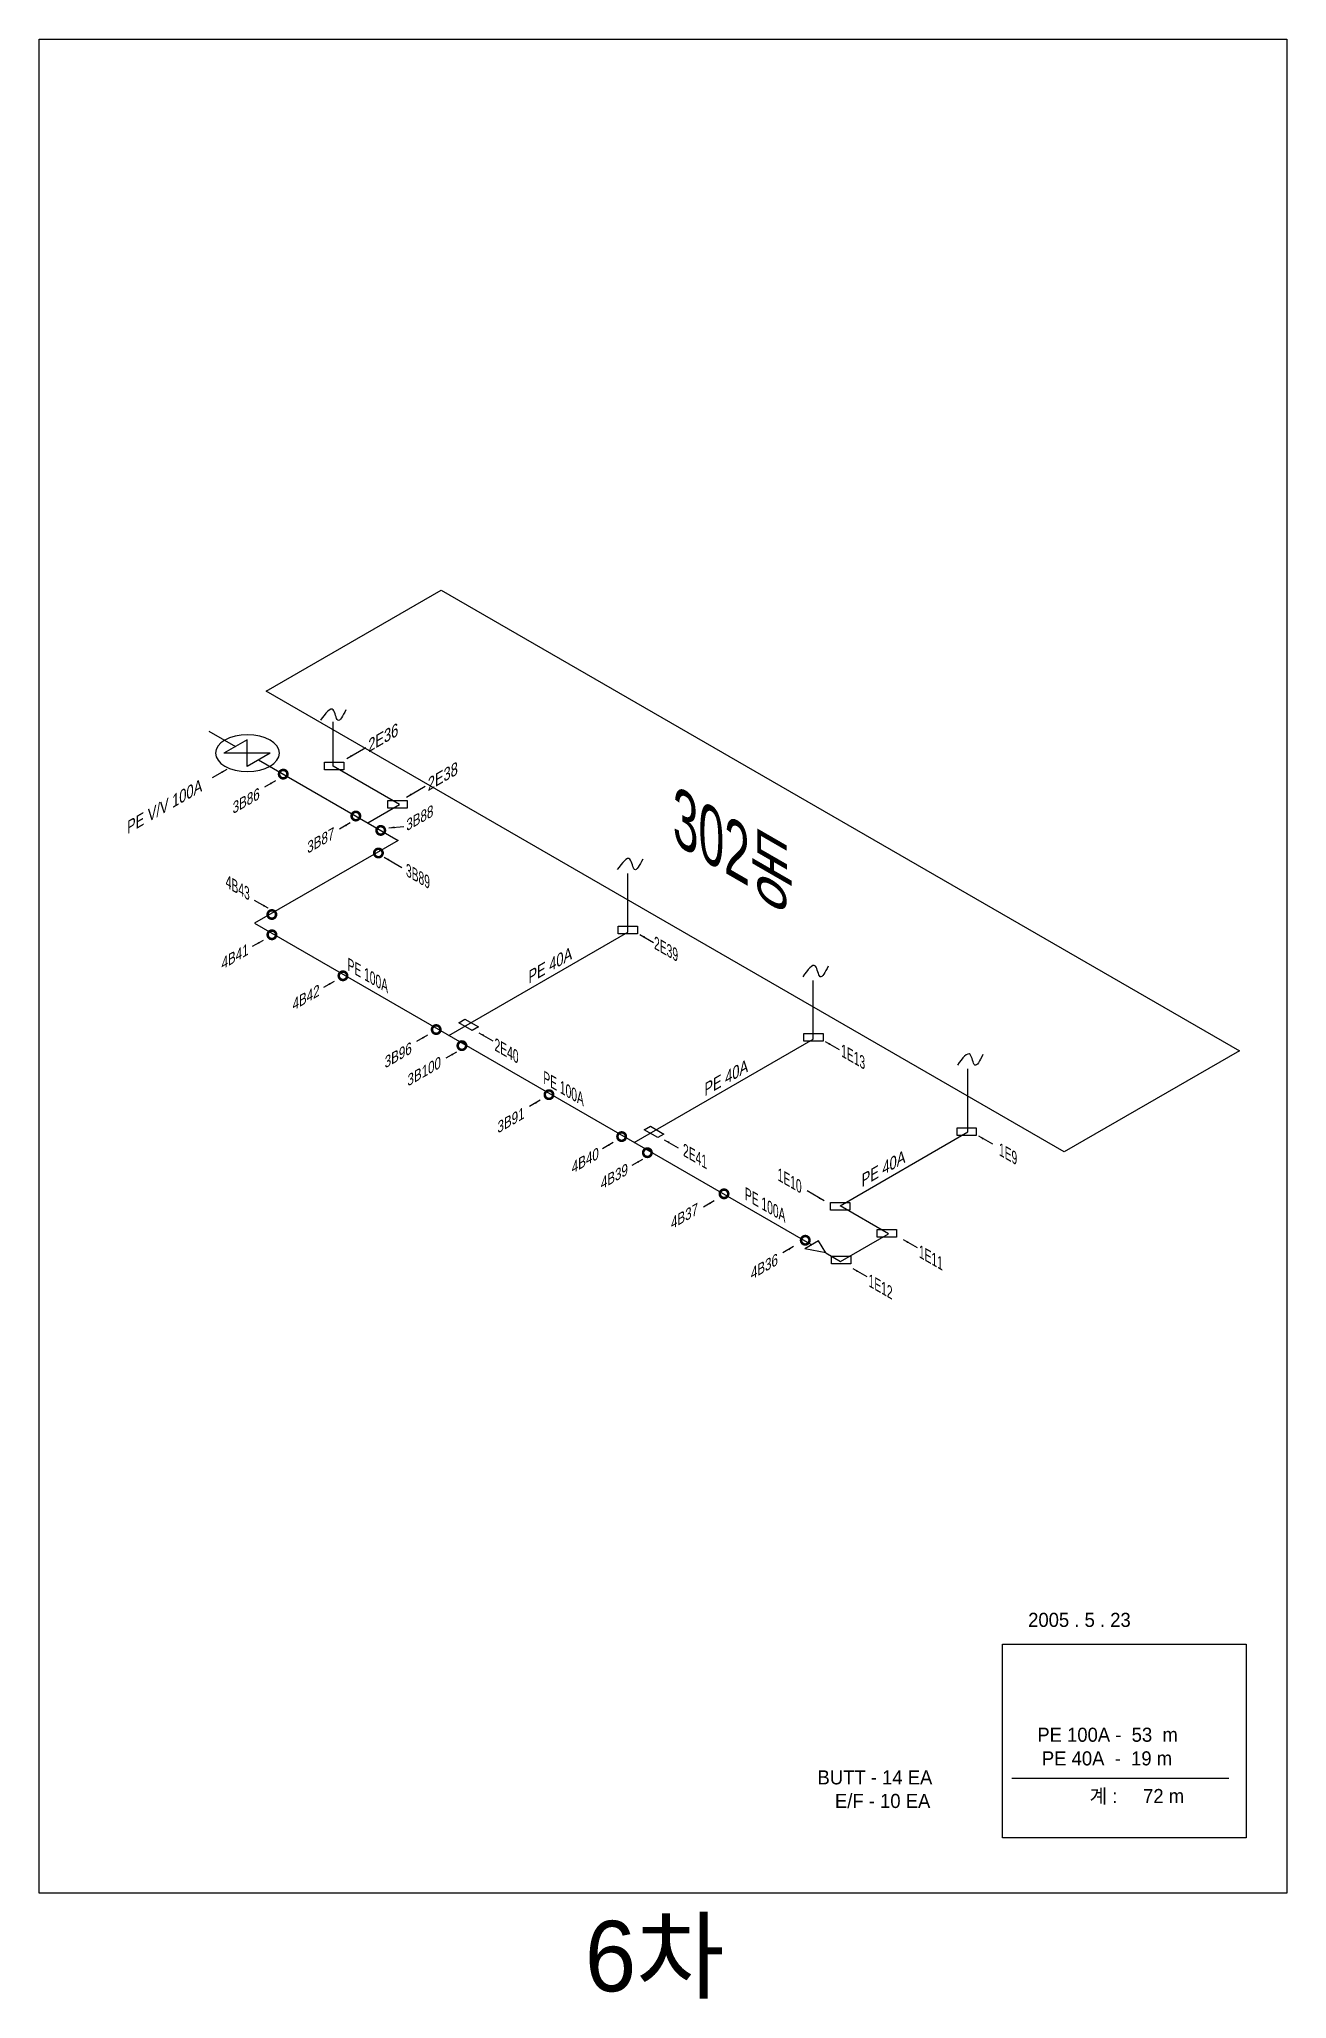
# Model space of a CAD drawing. Extents: x 207357 to 2790028, y 575219 to 1181204.
# Drawn here: x 2263430 to 2395324, y 949761 to 1157014 of the extents above; entities that cross this region are included whole.
import ezdxf

# ---------------------------------------------------------------- set-up
doc = ezdxf.new("R2010")
doc.units = 0
doc.header["$LTSCALE"] = 100
doc.layers.get('0').update_dxf_attribs({"linetype": 'CONTINUOUS'})
for name, color, linetype in [('2차ABF', 4, 'CONTINUOUS'), ('ABF', 4, 'CONTINUOUS'), ('EF', 6, 'CONTINUOUS'), ('GAS', 1, 'CONTINUOUS'), ('GTEXT', 2, 'CONTINUOUS'), ('지시선', 50, 'CONTINUOUS')]:
    doc.layers.add(name, color=color, linetype=linetype)
doc.styles.get("Standard").update_dxf_attribs({"font": 'Dotum.ttf'})
doc.dimstyles.get("Standard").update_dxf_attribs({"dimtxt": 0.18, "dimasz": 0.18, "dimexe": 0.18, "dimexo": 0.0625, "dimgap": 0.09, "dimtad": 0, "dimtih": 1, "dimtoh": 1, "dimdec": 4, "dimzin": 0, "dimdsep": 46, "dimtxsty": 'Standard', "dimcen": 0.09, "dimadec": 0, "dimazin": 0, "dimtfac": 1, "dimtdec": 4, "dimtofl": 0, "dimtmove": 0, "dimatfit": 3, "dimfxl": 0, "dimtolj": 1, "dimtzin": 0, "dimarcsym": 0})

msp = doc.modelspace()

# ---------------------------------------------------------------- texts
at = {"layer": '2차ABF', "oblique": 30}
for s, p in [('3B86', (2283884, 1075040)), ('3B88', (2302244, 1073220)), ('3B87', (2291773, 1070845)), ('4B41', (2282704, 1058568)), ('4B42', (2290216, 1054230)), ('3B96', (2299958, 1048140)), ('3B100', (2302364, 1046225)), ('3B91', (2311883, 1041255)), ('4B40', (2319732, 1036996)), ('4B39', (2322808, 1035315)), ('4B37', (2330223, 1031111)), ('4B36', (2338668, 1025779))]:
    msp.add_text(s, height=1079.9, rotation=30, dxfattribs=at).set_placement(p)
at = {"layer": 'ABF', "oblique": 330, "width": 0.8}
for s, p in [('3B89', (2302204, 1068537)), ('4B43', (2283152, 1067337))]:
    msp.add_text(s, height=1196.2, rotation=330, dxfattribs=at).set_placement(p)
at = {"layer": 'EF', "oblique": 30}
for s, p in [('2E36', (2298218, 1081562)), ('2E38', (2304514, 1077467))]:
    msp.add_text(s, height=1199.9, rotation=30, dxfattribs=at).set_placement(p)
at = {"layer": 'EF', "oblique": 330, "width": 0.8}
for s, p in [('2E39', (2328434, 1060838)), ('2E40', (2311573, 1050073)), ('1E13', (2348214, 1049448)), ('2E41', (2331500, 1038928)), ('1E9', (2364894, 1038994)), ('1E10', (2341500, 1036337)), ('1E11', (2356436, 1028194)), ('1E12', (2351116, 1025123))]:
    msp.add_text(s, height=1196.2, rotation=330, dxfattribs=at).set_placement(p)
at = {"layer": 'GTEXT', "oblique": 30}
for s, height, p in [('PE V/V 100A', 1199.89, (2272725, 1072912)), ('PE 40A', 1199.9, (2315158, 1057078)), ('PE 40A', 1199.9, (2333760, 1045178)), ('PE 40A', 1199.9, (2350386, 1035579))]:
    msp.add_text(s, height=height, rotation=30, dxfattribs=at).set_placement(p)
at = {"layer": 'GTEXT', "oblique": 330, "width": 0.8}
for s, height, p in [('302동', 5382.9, (2330418, 1072036)), ('PE 100A', 1196.2, (2296029, 1058547)), ('PE 100A', 1196.2, (2316727, 1046597)), ('PE 100A', 1196.2, (2338040, 1034292))]:
    msp.add_text(s, height=height, rotation=330, dxfattribs=at).set_placement(p)
at = {"layer": '지시선'}
for s, height, p in [('2005 . 5 . 23', 1490.66, (2367981, 989094)), ('PE 100A -  53  m', 1490.66, (2368951, 976946)), ('PE 40A  -  19 m', 1490.66, (2369433, 974446)), ('BUTT - 14 EA', 1490.66, (2345713, 972437)), ('계 :     72 m', 1490.66, (2374470, 970461)), ('E/F - 10 EA', 1490.66, (2347558, 969942)), ('6차', 7453.3, (2321118, 950554))]:
    msp.add_text(s, height=height, dxfattribs=at).set_placement(p)

# ---------------------------------------------------------------- blocks, each defined once
blk = doc.blocks.new('E')
at = {"layer": 'EF'}
for p, q in [((266, 588), (-1165, -238)), ((-508, -618), (924, 208)), ((924, 208), (266, 588)), ((-1165, -238), (-508, -618))]:
    blk.add_line(p, q, dxfattribs=at)

# ---------------------------------------------------------------- linework, layer by layer
for p, q in [((2287409, 1088065), (2305916, 1098751)), ((2305916, 1098751), (2390312, 1050025)), ((2371805, 1039339), (2287409, 1088065)), ((2390312, 1050025), (2371805, 1039339))]:
    msp.add_line(p, q)
at = {"layer": 'ABF', "const_width": 271}
for points in [[(2288784, 1079284, -1), (2289675, 1079284, -1)], [(2296457, 1074854, -1), (2297348, 1074854, -1)], [(2299090, 1073334, -1), (2299981, 1073334, -1)], [(2298847, 1070944, -1), (2299738, 1070944, -1)], [(2287580, 1064439, -1), (2288471, 1064439, -1)], [(2287585, 1062296, -1), (2288477, 1062296, -1)], [(2295097, 1057959, -1), (2295989, 1057959, -1)], [(2304953, 1052269, -1), (2305844, 1052269, -1)], [(2307672, 1050569, -1), (2308563, 1050569, -1)], [(2316878, 1045384, -1), (2317769, 1045384, -1)], [(2324559, 1040949, -1), (2325451, 1040949, -1)], [(2327279, 1039249, -1), (2328170, 1039249, -1)], [(2335385, 1034899, -1), (2336276, 1034899, -1)], [(2343973, 1029985, -1), (2344864, 1029985, -1)]]:
    msp.add_lwpolyline(points, format="xyb", close=True, dxfattribs=at)
at = {"layer": 'EF'}
for points in [[(2293595, 1080561), (2295636, 1080561), (2295636, 1079750), (2293595, 1079750)], [(2300281, 1076491), (2302322, 1076491), (2302322, 1075680), (2300281, 1075680)], [(2324651, 1063191), (2326692, 1063191), (2326692, 1062380), (2324651, 1062380)], [(2344257, 1051871), (2346298, 1051871), (2346298, 1051060), (2344257, 1051060)], [(2360460, 1041882), (2362502, 1041882), (2362502, 1041071), (2360460, 1041071)], [(2347083, 1033964), (2349125, 1033964), (2349125, 1033153), (2347083, 1033153)], [(2352030, 1031108), (2354071, 1031108), (2354071, 1030298), (2352030, 1030298)], [(2347184, 1028311), (2349226, 1028311), (2349226, 1027500), (2347184, 1027500)]]:
    msp.add_lwpolyline(points, close=True, dxfattribs=at)
at = {"layer": 'GAS'}
for p, q in [((2294501, 1080136), (2294501, 1084806)), ((2281370, 1083829), (2284183, 1082206)), ((2286629, 1080793), (2301369, 1072283)), ((2301533, 1076076), (2294501, 1080136)), ((2298166, 1074132), (2301533, 1076076)), ((2301369, 1072283), (2286185, 1063517)), ((2325647, 1062568), (2325647, 1068792)), ((2286185, 1063517), (2345095, 1029505)), ((2306738, 1051651), (2325647, 1062568)), ((2345254, 1051248), (2345254, 1057472)), ((2326345, 1040331), (2345254, 1051248)), ((2361613, 1041439), (2361613, 1048123)), ((2348094, 1033634), (2361613, 1041439)), ((2353218, 1030676), (2348094, 1033634)), ((2348143, 1027746), (2353218, 1030676)), ((2346576, 1028651), (2348143, 1027746))]:
    msp.add_line(p, q, dxfattribs=at)
at = {"layer": 'GTEXT'}
for p, q in [((2285406, 1082912), (2282960, 1081499)), ((2285406, 1080087), (2285406, 1082912)), ((2287852, 1081499), (2282960, 1081499)), ((2287852, 1081499), (2285406, 1080087)), ((2345805, 1029915), (2344386, 1029096)), ((2346576, 1028651), (2344386, 1029096)), ((2346576, 1028651), (2345805, 1029915)), ((2366261, 973114), (2389201, 973114))]:
    msp.add_line(p, q, dxfattribs=at)
for points in [[(2395324, 1157014), (2395324, 960941), (2263430, 960941), (2263430, 1157014)], [(2365261, 987274), (2391042, 987274), (2391042, 966769), (2365261, 966769)]]:
    msp.add_lwpolyline(points, close=True, dxfattribs=at)
at = {"layer": 'GTEXT', "ltscale": 0.6, "extrusion": (0, 0, -1)}
msp.add_ellipse((2285447, 1081504), major_axis=(-3376, 0), ratio=0.5773503, dxfattribs=at)
at = {"layer": 'GTEXT'}
for points in [[(2295853, 1086080), (2294997, 1084979), (2294508, 1086080), (2293163, 1084979)], [(2327229, 1070285), (2326373, 1069184), (2325884, 1070285), (2324539, 1069184)], [(2346836, 1058965), (2345980, 1057864), (2345491, 1058965), (2344146, 1057864)], [(2363195, 1049616), (2362339, 1048515), (2361850, 1049616), (2360505, 1048515)]]:
    msp.add_spline(points, degree=3, dxfattribs=at)

# ---------------------------------------------------------------- block references
at = {"layer": 'GAS', "xscale": -1}
for p in [(2308706, 1052783), (2328313, 1041463)]:
    msp.add_blockref('E', p, dxfattribs=at)

msp.set_redraw_order([(e.dxf.handle, doc.entitydb.next_handle()) for e in msp.query("TEXT MTEXT ATTDEF DIMENSION ARC_DIMENSION")])  # texts and dimensions are drawn at this point

# ---------------------------------------------------------------- leaders
at = {"layer": 'GAS', "color": 2}
for points in [[(2295948, 1080941), (2297948, 1082096)], [(2283267, 1079784), (2281725, 1078894)], [(2288394, 1078574), (2287250, 1077914)], [(2302244, 1076846), (2304244, 1078001)], [(2296318, 1074139), (2295175, 1073479)], [(2300399, 1073611), (2301993, 1073731)], [(2299897, 1070501), (2301767, 1069421)], [(2287643, 1065106), (2286205, 1065936)], [(2287100, 1061701), (2285957, 1061041)], [(2326912, 1062328), (2328384, 1061478)], [(2294612, 1057364), (2293469, 1056704)], [(2304467, 1051674), (2303324, 1051014)], [(2309903, 1051938), (2311375, 1051088)], [(2346518, 1051008), (2347991, 1050158)], [(2307550, 1049894), (2306407, 1049234)], [(2316392, 1044789), (2315249, 1044129)], [(2329510, 1040618), (2330982, 1039768)], [(2362722, 1041019), (2364194, 1040169)], [(2324117, 1040329), (2322974, 1039669)], [(2327209, 1038544), (2326066, 1037884)], [(2346404, 1034165), (2344606, 1035202)], [(2334795, 1034164), (2333652, 1033504)], [(2354766, 1030059), (2356238, 1029209)], [(2343187, 1029319), (2342044, 1028659)], [(2349446, 1026988), (2350918, 1026138)]]:
    msp.add_leader(points, dimstyle='Standard', override={"dimtxt": 2.5, "dimasz": 600, "dimexe": 1.25, "dimexo": 0.625, "dimgap": 0.625, "dimtad": 1, "dimtih": 0, "dimtoh": 0, "dimzin": 8, "dimcen": 2.5, "dimclrd": 2, "dimclre": 2, "dimtofl": 1}, dxfattribs=at)

doc.saveas('drawing.dxf')
